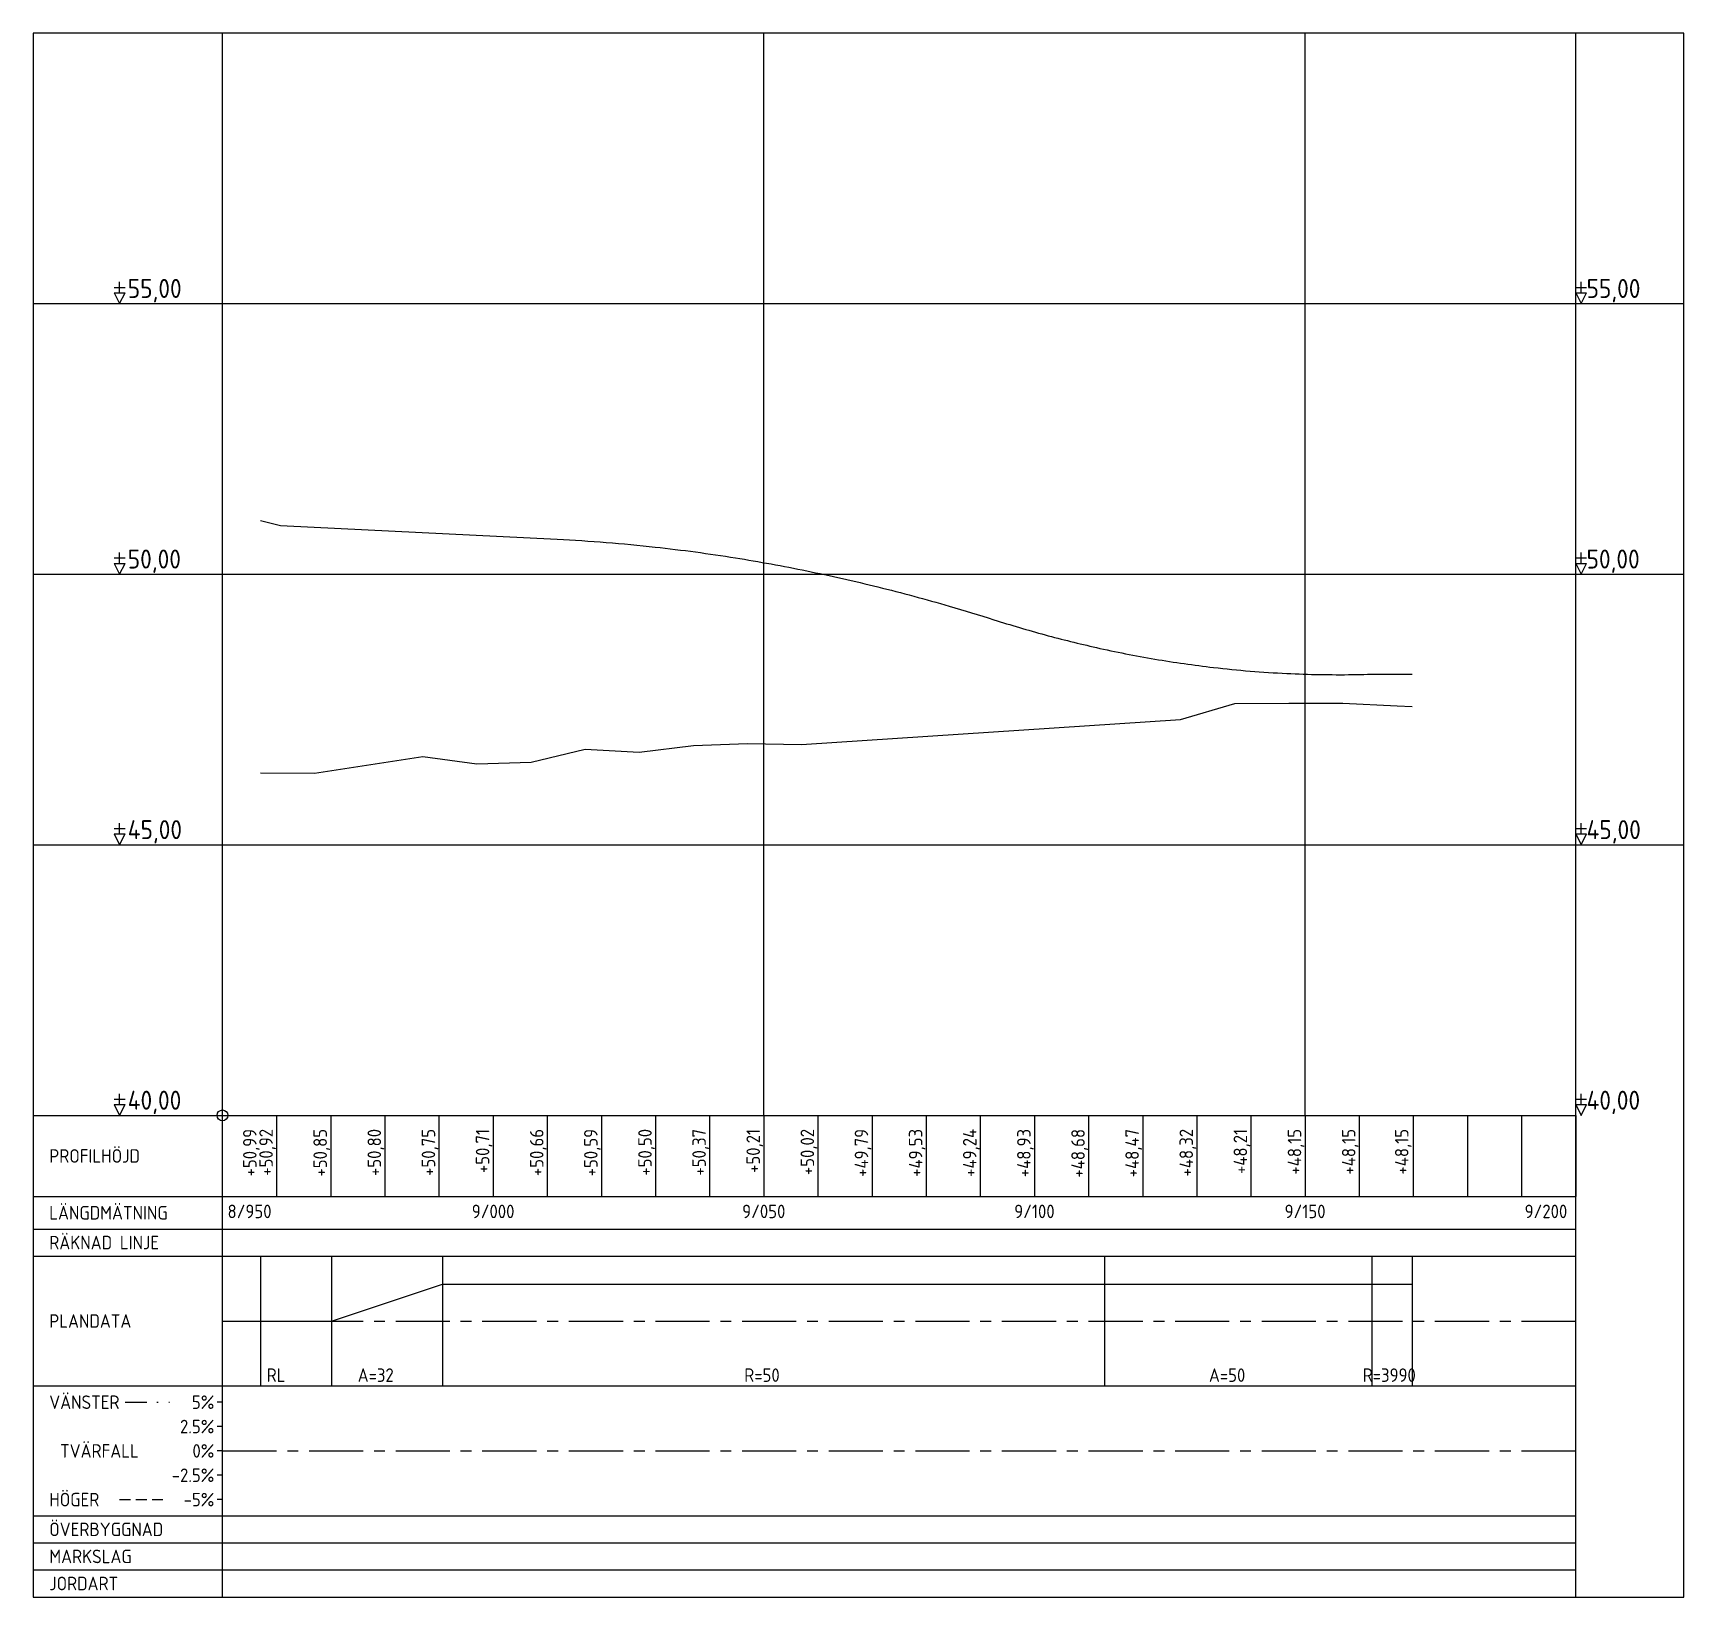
# Model space of a CAD drawing. Header units: metres. Extents: x 166122 to 177816, y 6220705 to 6231023.
# Drawn here: x 170892 to 171197, y 6224964.2 to 6225253.2 of the extents above; entities that cross this region are included whole.
import ezdxf
from ezdxf.enums import TextEntityAlignment as Align

# ---------------------------------------------------------------- set-up
doc = ezdxf.new("R2010")
doc.units = ezdxf.units.M
for name, pattern in [('CENTER', [16, 10, -2, 2, -2]), ('DASHED_2', [3, 2, -1]), ('DIVIDE', [10, 4, -2, 0, -2, 0, -2])]:
    doc.linetypes.add(name, pattern=pattern)
doc.layers.add('_NovapointLsNode', color=7, linetype='Continuous', plot=False)
for name, color, linetype in [('M-36-Formular', 8, 'Continuous'), ('M-36-Formular_CL', 1, 'CENTER'), ('M-36-Formular_Linje', 3, 'Continuous'), ('M-36-Formular_Text', 1, 'Continuous'), ('M-36-Plandata_CL', 3, 'Continuous'), ('M-36-Ram', 7, 'Continuous'), ('M-36-Skevning_H', 3, 'DIVIDE'), ('M-36-Skevning_V', 1, 'DASHED_2'), ('M-36-text', 1, 'Continuous'), ('M-36-Vertikalgeometri', 6, 'Continuous'), ('M-36_Skikt999', 4, 'Continuous')]:
    doc.layers.add(name, color=color, linetype=linetype)
doc.styles.add('P_ISO_25', font='iso.shx', dxfattribs={"height": 4})

msp = doc.modelspace()

# ---------------------------------------------------------------- texts
at = {"layer": 'M-36-Formular_Text', "style": 'P_ISO_25'}
for s, p in [('55,00', (170909.5, 6225203.15)), ('55,00', (171179, 6225203.15)), ('50,00', (170909.5, 6225153.15)), ('50,00', (171179, 6225153.15)), ('45,00', (170909.5, 6225103.15)), ('45,00', (171179, 6225103.15)), ('40,00', (170909.5, 6225053.15)), ('40,00', (171179, 6225053.15))]:
    msp.add_text(s, height=3.5, dxfattribs=at).set_placement(p, align=Align.BOTTOM_LEFT)
for s, p in [('RÄKNAD LINJE', (170895, 6225029.65)), ('PLANDATA', (170895, 6225015.15)), ('VÄNSTER', (170895, 6225000.15)), ('TVÄRFALL', (170897, 6224991.15)), ('HÖGER', (170895, 6224982.15)), ('ÖVERBYGGNAD', (170895, 6224976.65)), ('MARKSLAG', (170895, 6224971.65)), ('JORDART', (170895, 6224966.65))]:
    msp.add_text(s, height=2.5, dxfattribs=at).set_placement(p, align=Align.MIDDLE_LEFT)
for s, p in [('5%', (170925.5, 6225000.15)), ('2.5%', (170925.5, 6224995.65)), ('0%', (170925.5, 6224991.15)), ('-2.5%', (170925.5, 6224986.65)), ('-5%', (170925.5, 6224982.15))]:
    msp.add_text(s, height=2.5, dxfattribs=at).set_placement(p, align=Align.MIDDLE_RIGHT)
at = {"layer": 'M-36-text', "style": 'P_ISO_25'}
for s, p in [('+50,99', (170933.3, 6225050.65)), ('+50,92', (170936.3, 6225050.65)), ('+50,85', (170946.3, 6225050.65)), ('+50,80', (170956.3, 6225050.65)), ('+50,75', (170966.3, 6225050.65)), ('+50,71', (170976.3, 6225050.65)), ('+50,66', (170986.3, 6225050.65)), ('+50,59', (170996.3, 6225050.65)), ('+50,50', (171006.3, 6225050.65)), ('+50,37', (171016.3, 6225050.65)), ('+50,21', (171026.3, 6225050.65)), ('+50,02', (171036.3, 6225050.65)), ('+49,79', (171046.3, 6225050.65)), ('+49,53', (171056.3, 6225050.65)), ('+49,24', (171066.3, 6225050.65)), ('+48,93', (171076.3, 6225050.65)), ('+48,68', (171086.3, 6225050.65)), ('+48,47', (171096.3, 6225050.65)), ('+48,32', (171106.3, 6225050.65)), ('+48,21', (171116.3, 6225050.65)), ('+48,15', (171126.3, 6225050.65)), ('+48,15', (171136.3, 6225050.65)), ('+48,15', (171146.1, 6225050.65))]:
    msp.add_text(s, height=2.5, rotation=90.0117, dxfattribs=at).set_placement(p, align=Align.RIGHT)
for s, p in [('PROFILHÖJD', (170895, 6225045.65)), ('LÄNGDMÄTNING', (170895, 6225035.15))]:
    msp.add_text(s, height=2.5, dxfattribs=at).set_placement(p, align=Align.MIDDLE_LEFT)
for s, p in [('8/950', (170932, 6225034.15)), ('9/000', (170977, 6225034.15)), ('9/050', (171027, 6225034.15)), ('9/100', (171077, 6225034.15)), ('9/150', (171127, 6225034.15)), ('9/200', (171171.5, 6225034.15))]:
    msp.add_text(s, height=2.5, dxfattribs=at).set_placement(p, align=Align.CENTER)
for s, p in [('RL', (170935.16, 6225003.9)), ('A=32', (170951.98, 6225003.9)), ('R=50', (171023.39, 6225003.9)), ('A=50', (171109.24, 6225003.9)), ('R=3990', (171137.65, 6225003.9))]:
    msp.add_text(s, height=2.5, dxfattribs=at).set_placement(p)

# ---------------------------------------------------------------- linework, layer by layer
at = {"layer": '_NovapointLsNode'}
msp.add_circle((170927, 6225053.15), 1, dxfattribs=at)
at = {"layer": 'M-36-Formular'}
for p, q in [((170927, 6225053.15), (170927, 6225253.15)), ((170927, 6224964.15), (170927, 6225253.15)), ((171027, 6225053.15), (171027, 6225253.15)), ((171127, 6225053.15), (171127, 6225253.15)), ((171177, 6224964.15), (171177, 6225253.15)), ((170892, 6225203.15), (171197, 6225203.15)), ((170892, 6225153.15), (171197, 6225153.15)), ((170892, 6225103.15), (171197, 6225103.15)), ((170892, 6225053.15), (171177, 6225053.15)), ((170937, 6225053.15), (170937, 6225038.15)), ((170947, 6225053.15), (170947, 6225038.15)), ((170957, 6225053.15), (170957, 6225038.15)), ((170967, 6225053.15), (170967, 6225038.15)), ((170977, 6225053.15), (170977, 6225038.15)), ((170987, 6225053.15), (170987, 6225038.15)), ((170997, 6225053.15), (170997, 6225038.15)), ((171007, 6225053.15), (171007, 6225038.15)), ((171017, 6225053.15), (171017, 6225038.15)), ((171027, 6225053.15), (171027, 6225038.15)), ((171037, 6225053.15), (171037, 6225038.15)), ((171047, 6225053.15), (171047, 6225038.15)), ((171057, 6225053.15), (171057, 6225038.15)), ((171067, 6225053.15), (171067, 6225038.15)), ((171077, 6225053.15), (171077, 6225038.15)), ((171087, 6225053.15), (171087, 6225038.15)), ((171097, 6225053.15), (171097, 6225038.15)), ((171107, 6225053.15), (171107, 6225038.15)), ((171117, 6225053.15), (171117, 6225038.15)), ((171127, 6225053.15), (171127, 6225038.15)), ((171137, 6225053.15), (171137, 6225038.15)), ((171147, 6225053.15), (171147, 6225038.15)), ((171157, 6225053.15), (171157, 6225038.15)), ((171167, 6225053.15), (171167, 6225038.15)), ((171177, 6225053.15), (171177, 6225038.15)), ((170892, 6225038.15), (171177, 6225038.15)), ((170892, 6225032.15), (171177, 6225032.15)), ((170892, 6225027.15), (171177, 6225027.15)), ((170892, 6225003.15), (171177, 6225003.15)), ((170892, 6224979.15), (171177, 6224979.15)), ((170892, 6224974.15), (171177, 6224974.15)), ((170892, 6224969.15), (171177, 6224969.15))]:
    msp.add_line(p, q, dxfattribs=at)
at = {"layer": 'M-36-Formular_CL'}
for p, q in [((170927, 6225015.15), (171177, 6225015.15)), ((170927, 6225000.15), (170926, 6225000.15)), ((170927, 6224995.65), (170926, 6224995.65)), ((170927, 6224991.15), (170926, 6224991.15)), ((170927, 6224991.15), (171177, 6224991.15)), ((170927, 6224986.65), (170926, 6224986.65)), ((170927, 6224982.15), (170926, 6224982.15))]:
    msp.add_line(p, q, dxfattribs=at)
at = {"layer": 'M-36-Formular_Linje'}
for p, q in [((170934, 6225027.15), (170934, 6225003.15)), ((170947.17, 6225027.15), (170947.17, 6225003.15)), ((170967.65, 6225027.15), (170967.65, 6225003.15)), ((171089.97, 6225027.15), (171089.97, 6225003.15)), ((171139.35, 6225027.15), (171139.35, 6225003.15)), ((171146.8, 6225027.15), (171146.8, 6225003.15))]:
    msp.add_line(p, q, dxfattribs=at)
at = {"layer": 'M-36-Formular_Text'}
for p, q in [((170907, 6225206.15), (170909, 6225206.15)), ((170908, 6225205.15), (170908, 6225207.15)), ((171177, 6225206.15), (171179, 6225206.15)), ((171178, 6225205.15), (171178, 6225207.15)), ((170907, 6225205.15), (170909, 6225205.15)), ((170907, 6225205.15), (170908, 6225203.15)), ((170908, 6225203.15), (170909, 6225205.15)), ((171177, 6225205.15), (171179, 6225205.15)), ((171177, 6225205.15), (171178, 6225203.15)), ((171178, 6225203.15), (171179, 6225205.15)), ((170908, 6225155.15), (170908, 6225157.15)), ((171178, 6225155.15), (171178, 6225157.15)), ((170907, 6225156.15), (170909, 6225156.15)), ((170907, 6225155.15), (170909, 6225155.15)), ((170907, 6225155.15), (170908, 6225153.15)), ((170908, 6225153.15), (170909, 6225155.15)), ((171177, 6225156.15), (171179, 6225156.15)), ((171177, 6225155.15), (171179, 6225155.15)), ((171177, 6225155.15), (171178, 6225153.15)), ((171178, 6225153.15), (171179, 6225155.15)), ((170907, 6225106.15), (170909, 6225106.15)), ((170907, 6225105.15), (170909, 6225105.15)), ((170907, 6225105.15), (170908, 6225103.15)), ((170908, 6225105.15), (170908, 6225107.15)), ((170908, 6225103.15), (170909, 6225105.15)), ((171177, 6225106.15), (171179, 6225106.15)), ((171177, 6225105.15), (171179, 6225105.15)), ((171177, 6225105.15), (171178, 6225103.15)), ((171178, 6225105.15), (171178, 6225107.15)), ((171178, 6225103.15), (171179, 6225105.15)), ((170907, 6225056.15), (170909, 6225056.15)), ((170908, 6225055.15), (170908, 6225057.15)), ((171177, 6225056.15), (171179, 6225056.15)), ((171178, 6225055.15), (171178, 6225057.15)), ((170907, 6225055.15), (170909, 6225055.15)), ((170907, 6225055.15), (170908, 6225053.15)), ((170908, 6225053.15), (170909, 6225055.15)), ((171177, 6225055.15), (171179, 6225055.15)), ((171177, 6225055.15), (171178, 6225053.15)), ((171178, 6225053.15), (171179, 6225055.15))]:
    msp.add_line(p, q, dxfattribs=at)
at = {"layer": 'M-36-Plandata_CL'}
msp.add_lwpolyline([(170934, 6225015.15), (170947.17, 6225015.15), (170947.17, 6225015.15), (170967.65, 6225021.95), (170967.65, 6225021.95), (171089.97, 6225021.95), (171089.97, 6225021.95), (171139.35, 6225021.95), (171139.35, 6225021.95), (171146.8, 6225021.95)], dxfattribs=at)
at = {"layer": 'M-36-Ram'}
msp.add_lwpolyline([(170892, 6224964.15), (171197, 6224964.15), (171197, 6225253.15), (170892, 6225253.15)], close=True, dxfattribs=at)
at = {"layer": 'M-36-Skevning_H'}
msp.add_line((170909, 6225000.15), (170919, 6225000.15), dxfattribs=at)
at = {"layer": 'M-36-Skevning_V'}
msp.add_line((170908, 6224982.15), (170917, 6224982.15), dxfattribs=at)
at = {"layer": 'M-36-Vertikalgeometri'}
msp.add_lwpolyline([(170934, 6225163.1), (170937.75, 6225162.16), (170988.84, 6225159.61, -0.014948), (171006.95, 6225158.17, -0.012021), (171021.76, 6225156.17, -0.01046), (171034.93, 6225153.77, -0.010198), (171048.1, 6225150.8, -0.009894), (171061.27, 6225147.26, -0.006013), (171069.5, 6225144.74), (171069.5, 6225144.74, 0.010461), (171078.97, 6225141.95, 0.010838), (171088.44, 6225139.6, 0.012787), (171099.26, 6225137.47, 0.01313), (171110.09, 6225135.92, 0.016744), (171123.62, 6225134.81, 0.015212), (171135.79, 6225134.6), (171135.79, 6225134.6, -0.006824), (171146.8, 6225134.7)], format="xyb", dxfattribs=at)
at = {"layer": 'M-36_Skikt999', "flags": 128}
msp.add_lwpolyline([(170934, 6225116.44), (170934.01, 6225116.45), (170944, 6225116.37), (170964, 6225119.46), (170974, 6225118.1), (170984, 6225118.4), (170994, 6225120.83), (171004, 6225120.29), (171014, 6225121.51), (171024, 6225121.88), (171034, 6225121.71), (171104, 6225126.3), (171114, 6225129.24), (171124, 6225129.35), (171134, 6225129.29), (171144, 6225128.82), (171146.8, 6225128.68)], dxfattribs=at)

msp.set_redraw_order([(e.dxf.handle, doc.entitydb.next_handle()) for e in msp.query("TEXT MTEXT ATTDEF DIMENSION ARC_DIMENSION")])  # texts and dimensions are drawn at this point

doc.saveas('drawing.dxf')
